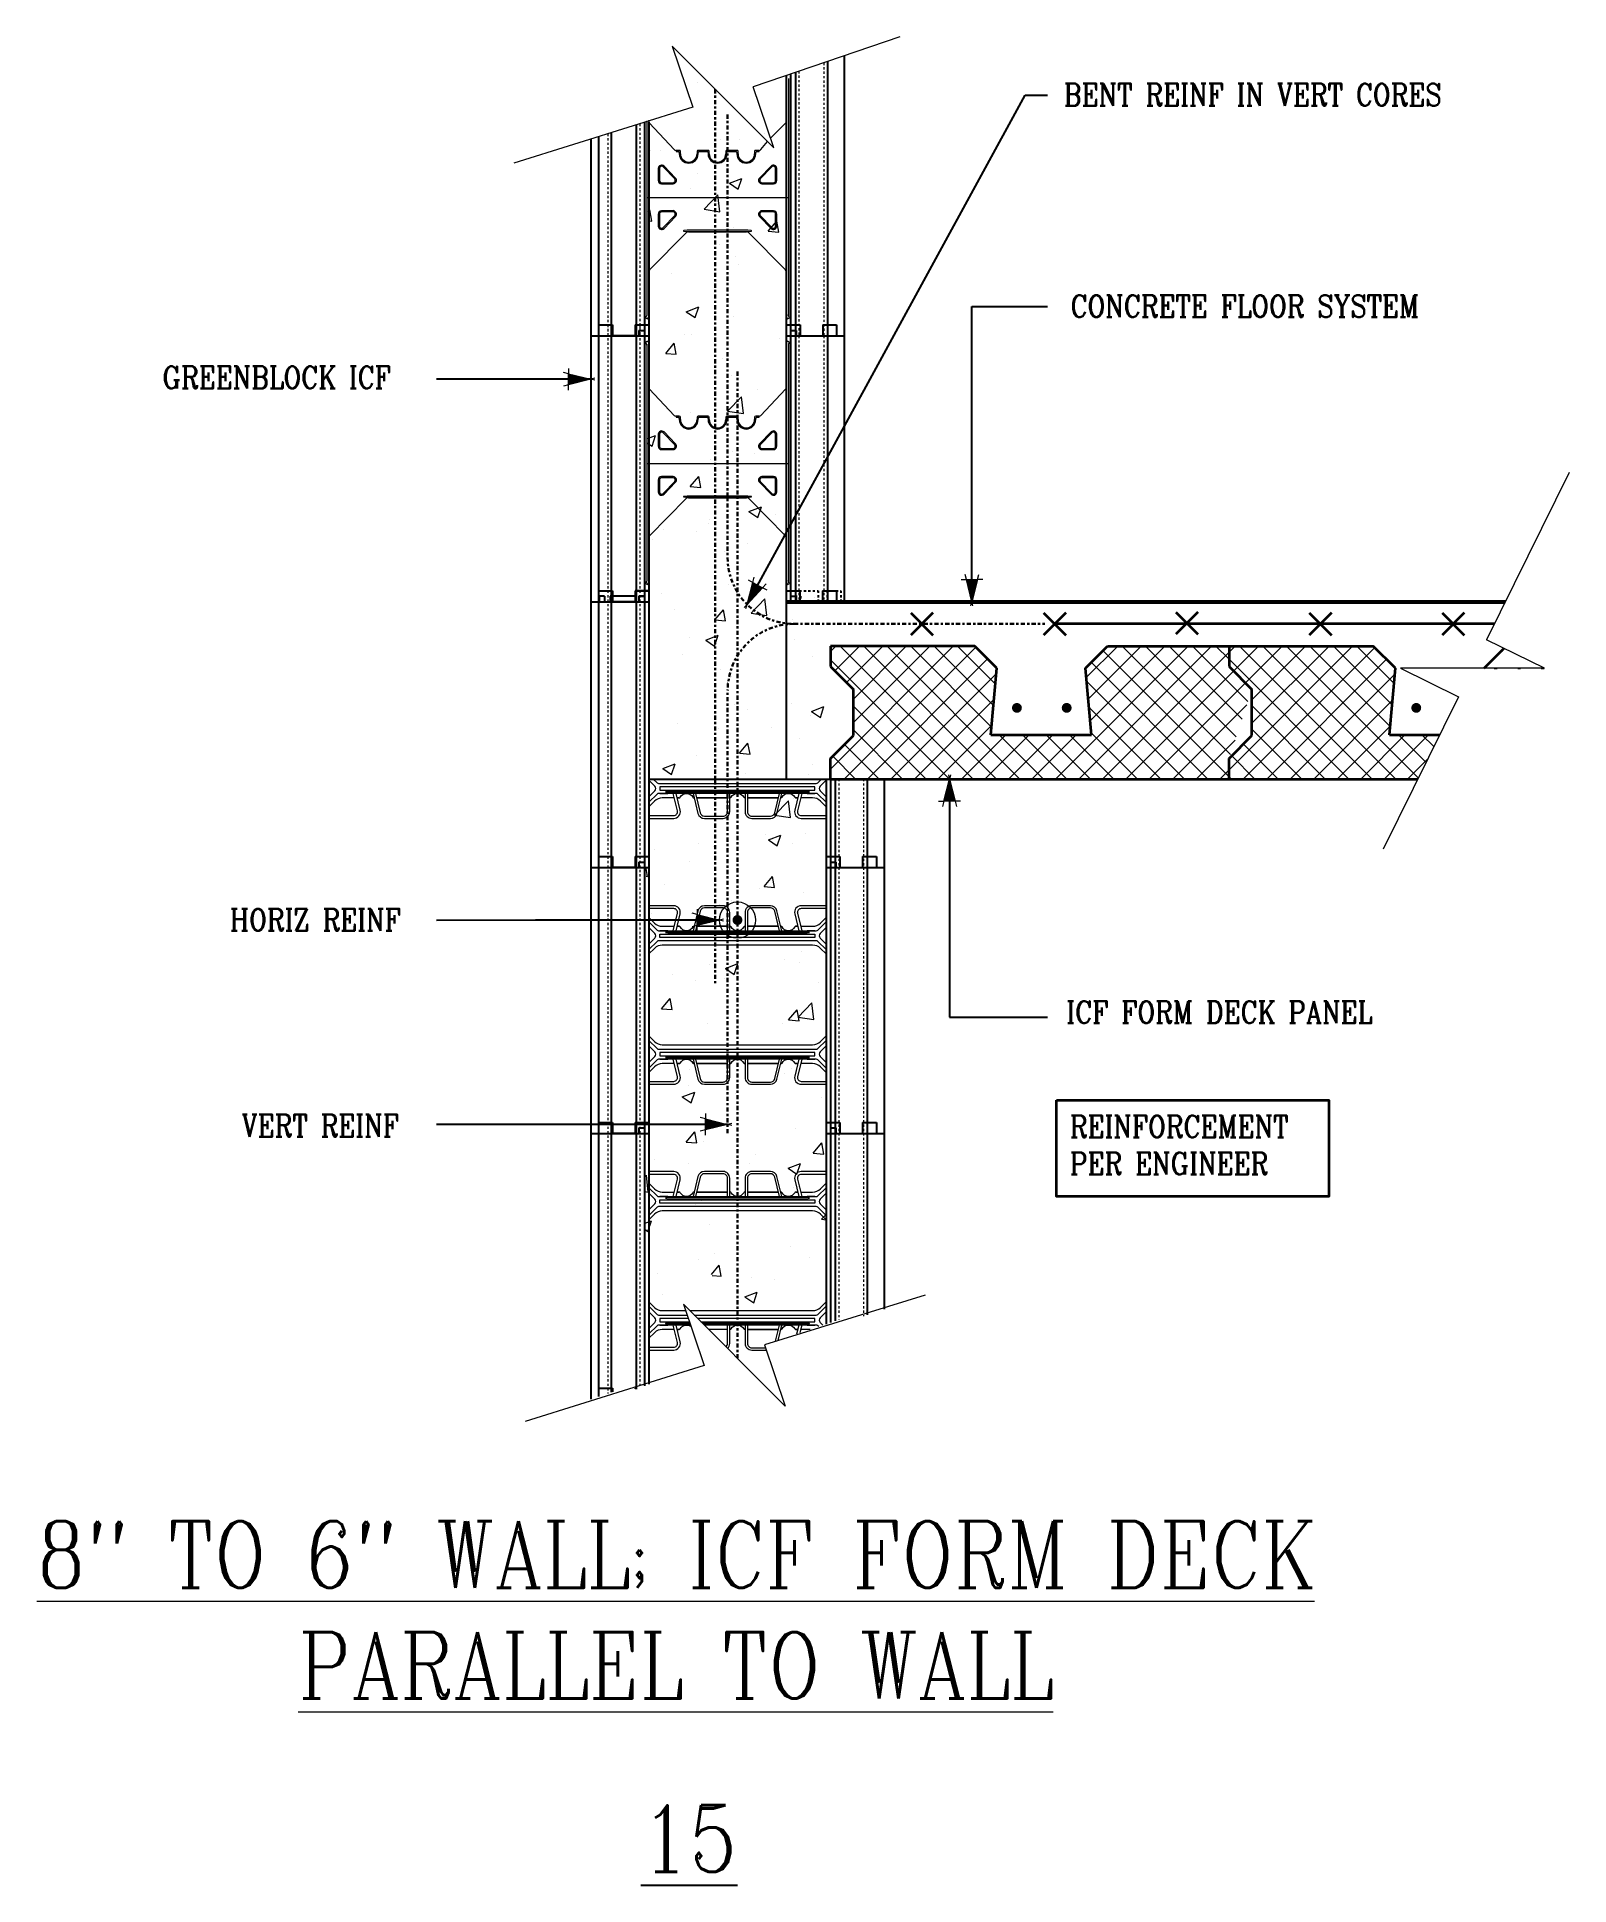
# Model space of a CAD drawing. Header units: inches. Extents: x -58.5 to 10.7, y 192.3 to 275.7.
import ezdxf

# ---------------------------------------------------------------- set-up
doc = ezdxf.new("R2010")
doc.units = ezdxf.units.IN
doc.header["$MEASUREMENT"] = 0
for name, pattern in [('CENTER', [2, 1.25, -0.25, 0.25, -0.25]), ('DASHED2', [0.375, 0.25, -0.125]), ('HIDDEN', [0.375, 0.25, -0.125])]:
    doc.linetypes.add(name, pattern=pattern)
doc.layers.get('Defpoints').update_dxf_attribs({"color": 252})
for name, color, linetype, lineweight in [('A2 Hatch', 8, 'Continuous', 9), ('A4 medium', 7, 'Continuous', 35), ('A5 heavy', 5, 'Continuous', 53), ('DETAILS', 7, 'Continuous', 13), ('DIM', 3, 'Continuous', 13), ('REBAR', 2, 'CENTER', 30)]:
    doc.layers.add(name, color=color, linetype=linetype, lineweight=lineweight)
doc.styles.add('ARCTEXT', font='arctext.shx', dxfattribs={"width": 0.85})
doc.styles.add('RomanC', font='romanc.shx', dxfattribs={"width": 0.85, "height": 5})
doc.dimstyles.new('ARCTEXT1-4', dxfattribs={"dimtxt": 4, "dimasz": 2, "dimexe": 2, "dimexo": 2, "dimgap": 2, "dimtad": 1, "dimdec": 4, "dimzin": 3, "dimdsep": 46, "dimlunit": 4, "dimtxsty": 'ARCTEXT', "dimblk": 'ARCHTICK', "dimcen": 2, "dimaunit": 1, "dimadec": 0, "dimazin": 0, "dimtfac": 1, "dimtdec": 4, "dimtmove": 2, "dimatfit": 3, "dimldrblk": 'arrow', "dimfxl": 0, "dimtolj": 1, "dimtzin": 0, "dimarcsym": 0})
pattern_1 = [(45, (-3258.8901, 683.68956), (-0.53033009, 0.53033009), []), (135, (-3258.8901, 683.68956), (-0.53033009, -0.53033009), [])]

msp = doc.modelspace()

# ---------------------------------------------------------------- texts
at = {"layer": 'Defpoints', "insert": (-29.008, 195.864), "char_height": 3, "width": 90.08, "attachment_point": 2, "style": 'RomanC'}
msp.add_mtext('{\\L15\\P}\\P            ', dxfattribs=at)
at = {"layer": 'DIM', "color": 3, "char_height": 1, "attachment_point": 1, "style": 'RomanC'}
for s, insert, width in [('BENT REINF IN VERT CORES ', (-12.083, 273.586), 22.68955), ('CONCRETE FLOOR SYSTEM', (-11.783, 264.041), 22.68955), ('GREENBLOCK ICF', (-52.794, 260.824), 22.68955), ('HORIZ REINF ', (-49.755, 236.34), 22.68955), ('ICF FORM DECK PANEL', (-11.974, 232.169), 22.68955), ('VERT REINF ', (-49.222, 227.046), 22.68955), ('REINFORCEMENT PER ENGINEER', (-11.818, 227.003), 13.32674)]:
    msp.add_mtext(s, dxfattribs=dict(at, insert=insert, width=width))
at = {"layer": 'DIM', "insert": (-29.612, 208.686), "char_height": 3, "width": 65.42344, "attachment_point": 2, "style": 'ARCTEXT'}
msp.add_mtext('{\\Fromanc.shx|c0;\\L8" TO 6" WALL; ICF FORM DECK PARALLEL TO WALL \\l\\P}\\P         ', dxfattribs=at)

# ---------------------------------------------------------------- blocks, each defined once
blk = doc.blocks.new('_ArchTick')
at = {"color": 0, "linetype": 'ByBlock', "const_width": 0.15}
blk.add_lwpolyline([(-0.5, -0.5), (0.5, 0.5)], dxfattribs=at)
blk = doc.blocks.new('arrow')
at = {"layer": 'DIM'}
blk.add_hatch(color=253, dxfattribs=at).paths.add_polyline_path([(-2, 0.5), (-2, -0.5), (0, 0)])
at = {"layer": 'DIM', "lineweight": 9}
for points in [[(-2, 0.98), (-2, 0.5), (-2.47, 0.62)], [(0.37, 0.09), (0, 0)], [(0.37, -0.09), (0, 0)], [(-2, -0.98), (-2, -0.5), (-2.47, -0.62)]]:
    blk.add_lwpolyline(points, dxfattribs=at)
at = {"layer": 'DIM', "lineweight": 15}
blk.add_lwpolyline([(0, 0), (-2, -0.5), (-2, 0.5), (0, 0)], dxfattribs=at)

# ---------------------------------------------------------------- hatches: boundary and pattern name
at = {"ltscale": 0.15}
h = msp.add_hatch(dxfattribs=at)
h.set_pattern_fill('ANSI37', color=256, scale=6, style=0)
h.set_pattern_definition(pattern_1)
edge = h.paths.add_edge_path()
edge.add_line((6.889, 247.191), (7.794, 248.095))
edge.add_line((9.62, 247.194), (6.893, 247.194))
edge.add_line((7.794, 248.095), (9.62, 247.194))
at = {"layer": 'A2 Hatch', "ltscale": 0.15}
h = msp.add_hatch(dxfattribs=at)
h.set_pattern_fill('ANSI37', color=256, scale=6, style=0)
h.set_pattern_definition(pattern_1)
h.paths.add_polyline_path([(-16.111, 248.191), (-22.628, 248.191), (-22.628, 247.27), (-21.593, 246.235), (-21.593, 244.153), (-22.628, 243.118), (-22.628, 242.194), (-4.628, 242.194), (-4.628, 243.118), (-3.593, 244.153), (-3.593, 246.235), (-4.628, 247.27), (-4.628, 248.191), (-10.111, 248.191), (-11.111, 247.191), (-10.843, 244.194), (-15.378, 244.194), (-15.111, 247.191)])
edge = h.paths.add_edge_path()
edge.add_line((-4.628, 247.27), (-3.593, 246.235))
edge.add_line((-4.628, 243.118), (-3.593, 244.153))
edge.add_line((-3.593, 244.153), (-3.593, 246.235))
h = msp.add_hatch(dxfattribs=at)
h.set_pattern_fill('ANSI37', color=256, scale=6, style=0)
h.set_pattern_definition(pattern_1)
h.paths.add_polyline_path([(-4.628, 242.194), (3.902, 242.194), (4.889, 244.194), (2.622, 244.194), (2.889, 247.191), (1.889, 248.191), (-4.628, 248.191), (-4.628, 247.27), (-3.593, 246.235), (-3.593, 244.153), (-4.628, 243.118)])
h = msp.add_hatch(color=256, dxfattribs=at)
edge = h.paths.add_edge_path()
edge.add_arc((-14.208, 245.405), 0.224, 0, 360)
h = msp.add_hatch(color=256, dxfattribs=at)
edge = h.paths.add_edge_path()
edge.add_arc((-11.959, 245.405), 0.224, 0, 360)
h = msp.add_hatch(color=256, dxfattribs=at)
edge = h.paths.add_edge_path()
edge.add_arc((3.827, 245.405), 0.224, 0, 360)
h = msp.add_hatch(color=256, dxfattribs=at)
edge = h.paths.add_edge_path()
edge.add_arc((-26.828, 235.828), 0.224, 0, 360)

# ---------------------------------------------------------------- linework, layer by layer
at = {"color": 1}
for p, q in [((-22.768, 274.581), (-22.768, 262.194)), ((-22.003, 274.84), (-22.003, 262.194)), ((-24.628, 273.95), (-24.628, 262.194)), ((-24.428, 274.018), (-24.428, 262.194)), ((-24.213, 274.091), (-24.213, 262.194)), ((-33.103, 271.187), (-33.103, 262.194)), ((-32.528, 271.367), (-32.528, 262.194)), ((-31.403, 271.719), (-31.403, 262.194)), ((-31.028, 271.837), (-31.028, 262.194)), ((-30.828, 271.847), (-30.828, 262.194)), ((-33.453, 271.078), (-33.453, 262.194)), ((-33.453, 262.194), (-30.828, 262.194)), ((-33.453, 262.194), (-30.828, 262.194)), ((-33.453, 262.194), (-31.278, 262.194)), ((-33.453, 262.194), (-33.453, 250.194)), ((-33.453, 262.194), (-31.278, 262.194)), ((-33.103, 262.694), (-32.478, 262.694)), ((-33.103, 262.694), (-33.103, 250.194)), ((-32.528, 262.694), (-32.528, 250.194)), ((-31.403, 262.194), (-32.528, 262.194)), ((-31.403, 262.194), (-32.528, 262.194)), ((-32.478, 262.694), (-32.478, 262.194)), ((-31.453, 262.694), (-31.453, 262.194)), ((-31.453, 262.694), (-30.828, 262.694)), ((-31.403, 262.694), (-31.403, 250.194)), ((-31.278, 262.444), (-31.278, 262.194)), ((-31.278, 262.444), (-31.028, 262.444)), ((-31.028, 262.444), (-31.028, 250.194)), ((-31.028, 262.194), (-30.828, 262.194)), ((-31.028, 262.194), (-30.828, 262.194)), ((-30.828, 262.694), (-30.828, 250.194)), ((-30.828, 262.694), (-30.828, 262.194)), ((-24.628, 262.694), (-24.628, 250.194)), ((-24.628, 262.694), (-24.003, 262.694)), ((-24.628, 262.694), (-24.628, 262.194)), ((-24.628, 262.194), (-24.428, 262.194)), ((-24.628, 262.194), (-22.003, 262.194)), ((-24.428, 262.444), (-24.428, 250.194)), ((-24.428, 262.444), (-24.178, 262.444)), ((-24.213, 262.194), (-22.003, 262.194)), ((-24.213, 262.194), (-24.213, 250.194)), ((-24.178, 262.444), (-24.178, 262.194)), ((-24.003, 262.694), (-24.003, 262.194)), ((-22.978, 262.694), (-22.978, 262.194)), ((-22.978, 262.694), (-22.353, 262.694)), ((-22.768, 262.194), (-22.768, 250.194)), ((-22.353, 262.694), (-22.353, 262.194)), ((-22.003, 262.194), (-22.003, 250.194)), ((-33.103, 250.694), (-32.478, 250.694)), ((-33.103, 250.694), (-32.478, 250.694)), ((-33.103, 250.694), (-33.103, 238.194)), ((-33.103, 250.694), (-32.478, 250.694)), ((-33.103, 250.694), (-32.478, 250.694)), ((-33.103, 250.694), (-32.478, 250.694)), ((-33.103, 250.694), (-32.478, 250.694)), ((-33.103, 250.694), (-32.478, 250.694)), ((-33.103, 250.694), (-32.478, 250.694)), ((-33.103, 250.694), (-32.478, 250.694)), ((-33.103, 250.694), (-32.478, 250.694)), ((-33.103, 250.694), (-32.478, 250.694)), ((-33.078, 250.444), (-33.078, 250.194)), ((-32.828, 250.444), (-33.078, 250.444)), ((-33.078, 250.444), (-33.078, 250.194)), ((-32.828, 250.444), (-33.078, 250.444)), ((-33.078, 250.444), (-33.078, 250.194)), ((-32.828, 250.444), (-33.078, 250.444)), ((-32.828, 250.444), (-32.828, 250.194)), ((-32.828, 250.444), (-32.828, 250.194)), ((-32.828, 250.444), (-32.828, 250.194)), ((-31.453, 250.444), (-32.578, 250.444)), ((-32.578, 250.444), (-32.578, 250.194)), ((-31.453, 250.444), (-32.578, 250.444)), ((-32.578, 250.444), (-32.578, 250.194)), ((-31.453, 250.444), (-32.578, 250.444)), ((-32.578, 250.444), (-32.578, 250.194)), ((-32.528, 250.694), (-32.528, 238.194)), ((-32.478, 250.694), (-32.478, 250.194)), ((-32.478, 250.694), (-32.478, 250.194)), ((-32.478, 250.694), (-32.478, 250.194)), ((-32.478, 250.694), (-32.478, 250.194)), ((-32.478, 250.694), (-32.478, 250.194)), ((-32.478, 250.694), (-32.478, 250.194)), ((-32.478, 250.694), (-32.478, 250.194)), ((-32.478, 250.694), (-32.478, 250.194)), ((-32.478, 250.694), (-32.478, 250.194)), ((-32.478, 250.694), (-32.478, 250.194)), ((-32.478, 250.694), (-32.478, 250.194)), ((-31.453, 250.694), (-31.453, 250.194)), ((-31.453, 250.694), (-30.828, 250.694)), ((-31.453, 250.694), (-31.453, 250.194)), ((-31.453, 250.694), (-30.828, 250.694)), ((-31.453, 250.694), (-31.453, 250.194)), ((-31.453, 250.694), (-30.828, 250.694)), ((-31.453, 250.694), (-31.453, 250.194)), ((-31.453, 250.694), (-30.828, 250.694)), ((-31.453, 250.694), (-31.453, 250.194)), ((-31.453, 250.694), (-30.828, 250.694)), ((-31.453, 250.694), (-31.453, 250.194)), ((-30.828, 250.694), (-31.453, 250.694)), ((-31.453, 250.694), (-31.453, 250.194)), ((-31.453, 250.694), (-30.828, 250.694)), ((-31.453, 250.694), (-31.453, 250.194)), ((-31.453, 250.694), (-30.828, 250.694)), ((-31.453, 250.694), (-31.453, 250.194)), ((-31.453, 250.694), (-30.828, 250.694)), ((-31.453, 250.694), (-31.453, 250.194)), ((-31.453, 250.694), (-30.828, 250.694)), ((-31.453, 250.694), (-31.453, 250.194)), ((-31.453, 250.694), (-30.828, 250.694)), ((-31.453, 250.694), (-31.453, 250.194)), ((-30.828, 250.694), (-31.453, 250.694)), ((-31.453, 250.694), (-31.453, 250.194)), ((-31.453, 250.694), (-30.828, 250.694)), ((-31.453, 250.694), (-31.453, 250.194)), ((-30.828, 250.694), (-31.453, 250.694)), ((-31.403, 250.694), (-31.403, 238.194)), ((-31.278, 250.444), (-31.278, 250.194)), ((-31.278, 250.444), (-31.028, 250.444)), ((-31.278, 250.444), (-31.278, 250.194)), ((-31.278, 250.444), (-31.028, 250.444)), ((-31.278, 250.444), (-31.278, 250.194)), ((-31.278, 250.444), (-31.028, 250.444)), ((-31.278, 250.444), (-31.278, 250.194)), ((-31.278, 250.444), (-31.028, 250.444)), ((-31.278, 250.444), (-31.278, 250.194)), ((-31.278, 250.444), (-31.028, 250.444)), ((-31.278, 250.444), (-31.278, 250.194)), ((-31.028, 250.444), (-31.278, 250.444)), ((-31.278, 250.444), (-31.278, 250.194)), ((-31.278, 250.444), (-31.028, 250.444)), ((-31.278, 250.444), (-31.278, 250.194)), ((-31.278, 250.444), (-31.028, 250.444)), ((-31.278, 250.444), (-31.278, 250.194)), ((-31.278, 250.444), (-31.028, 250.444)), ((-31.278, 250.444), (-31.278, 250.194)), ((-31.278, 250.444), (-31.028, 250.444)), ((-31.278, 250.444), (-31.278, 250.194)), ((-31.278, 250.444), (-31.028, 250.444)), ((-31.278, 250.444), (-31.278, 250.194)), ((-31.028, 250.444), (-31.278, 250.444)), ((-31.278, 250.444), (-31.278, 250.194)), ((-31.278, 250.444), (-31.028, 250.444)), ((-31.278, 250.444), (-31.278, 250.194)), ((-31.028, 250.444), (-31.278, 250.444)), ((-31.028, 250.444), (-31.028, 238.194)), ((-31.028, 250.444), (-31.028, 250.194)), ((-31.028, 250.444), (-31.028, 250.194)), ((-31.028, 250.444), (-31.028, 250.194)), ((-30.828, 250.694), (-30.828, 250.194)), ((-30.828, 250.694), (-30.828, 238.194)), ((-30.828, 250.694), (-30.828, 250.194)), ((-30.828, 250.694), (-30.828, 250.194)), ((-30.828, 250.694), (-30.828, 250.194)), ((-30.828, 250.694), (-30.828, 250.194)), ((-30.828, 250.694), (-30.828, 250.194)), ((-30.828, 250.694), (-30.828, 250.194)), ((-30.828, 250.694), (-30.828, 250.194)), ((-30.828, 250.694), (-30.828, 250.194)), ((-30.828, 250.694), (-30.828, 250.194)), ((-30.828, 250.694), (-30.828, 250.194)), ((-30.828, 250.694), (-30.828, 250.194)), ((-30.828, 250.694), (-30.828, 250.194)), ((-24.632, 250.694), (-24.632, 250.194)), ((-24.632, 250.694), (-24.007, 250.694)), ((-24.632, 250.694), (-24.632, 250.194)), ((-24.432, 250.444), (-24.182, 250.444)), ((-24.428, 250.694), (-24.428, 250.194)), ((-24.182, 250.444), (-24.182, 250.194)), ((-24.007, 250.694), (-24.007, 250.194)), ((-22.982, 250.694), (-22.982, 250.194)), ((-22.982, 250.694), (-22.357, 250.694)), ((-22.357, 250.694), (-22.357, 250.194)), ((-33.453, 250.194), (-30.828, 250.194)), ((-33.453, 250.194), (-30.828, 250.194)), ((-33.453, 250.194), (-31.278, 250.194)), ((-33.453, 250.194), (-33.453, 238.194)), ((-33.453, 250.194), (-31.278, 250.194)), ((-33.453, 250.194), (-30.828, 250.194)), ((-33.453, 250.194), (-31.278, 250.194)), ((-33.453, 250.194), (-30.828, 250.194)), ((-33.453, 250.194), (-30.828, 250.194)), ((-33.453, 250.194), (-30.828, 250.194)), ((-33.453, 250.194), (-31.278, 250.194)), ((-33.453, 250.194), (-31.278, 250.194)), ((-33.453, 250.194), (-30.828, 250.194)), ((-33.453, 250.194), (-30.828, 250.194)), ((-33.453, 250.194), (-30.828, 250.194)), ((-33.453, 250.194), (-31.278, 250.194)), ((-33.453, 250.194), (-31.278, 250.194)), ((-33.453, 250.194), (-30.828, 250.194)), ((-33.453, 250.194), (-30.828, 250.194)), ((-33.453, 250.194), (-31.278, 250.194)), ((-33.453, 250.194), (-31.278, 250.194)), ((-33.453, 250.194), (-30.828, 250.194)), ((-33.453, 250.194), (-31.278, 250.194)), ((-33.453, 250.194), (-31.278, 250.194)), ((-33.453, 250.194), (-30.828, 250.194)), ((-33.453, 250.194), (-30.828, 250.194)), ((-31.403, 250.194), (-32.528, 250.194)), ((-31.403, 250.194), (-32.528, 250.194)), ((-31.403, 250.194), (-32.528, 250.194)), ((-31.403, 250.194), (-32.528, 250.194)), ((-31.403, 250.194), (-32.528, 250.194)), ((-31.403, 250.194), (-32.528, 250.194)), ((-31.403, 250.194), (-32.528, 250.194)), ((-31.403, 250.194), (-32.528, 250.194)), ((-31.403, 250.194), (-32.528, 250.194)), ((-31.403, 250.194), (-32.528, 250.194)), ((-31.403, 250.194), (-32.528, 250.194)), ((-31.028, 250.194), (-30.828, 250.194)), ((-31.028, 250.194), (-30.828, 250.194)), ((-31.028, 250.194), (-30.828, 250.194)), ((-31.028, 250.194), (-30.828, 250.194)), ((-31.028, 250.194), (-30.828, 250.194)), ((-31.028, 250.194), (-30.828, 250.194)), ((-31.028, 250.194), (-30.828, 250.194)), ((-31.028, 250.194), (-30.828, 250.194)), ((-31.028, 250.194), (-30.828, 250.194)), ((-31.028, 250.194), (-30.828, 250.194)), ((-31.028, 250.194), (-30.828, 250.194)), ((-24.632, 250.194), (-24.432, 250.194)), ((-24.628, 250.194), (-22.207, 250.194)), ((-24.628, 250.194), (-22.207, 250.194)), ((-24.628, 250.194), (-22.003, 250.194)), ((-24.417, 250.194), (-22.207, 250.194)), ((-22.203, 250.194), (-22.003, 250.194)), ((-22.203, 250.194), (-22.003, 250.194)), ((-22.203, 250.194), (-22.003, 250.194)), ((-22.828, 242.194), (-22.828, 238.194)), ((-22.628, 242.194), (-22.628, 238.194)), ((-22.413, 242.194), (-22.413, 238.194)), ((-20.968, 242.194), (-20.968, 238.194)), ((-20.203, 242.194), (-20.203, 238.194)), ((-33.103, 238.694), (-32.478, 238.694)), ((-33.103, 238.694), (-33.103, 226.194)), ((-33.103, 238.694), (-32.478, 238.694)), ((-32.528, 238.694), (-32.528, 226.194)), ((-32.478, 238.694), (-32.478, 238.194)), ((-32.478, 238.694), (-32.478, 238.194)), ((-31.453, 238.694), (-31.453, 238.194)), ((-31.453, 238.694), (-30.828, 238.694)), ((-31.453, 238.694), (-31.453, 238.194)), ((-31.453, 238.694), (-30.828, 238.694)), ((-31.403, 238.694), (-31.403, 226.194)), ((-30.828, 238.694), (-30.828, 226.194)), ((-22.828, 238.694), (-22.828, 226.194)), ((-22.828, 238.694), (-22.203, 238.694)), ((-22.828, 238.694), (-22.203, 238.694)), ((-22.203, 238.694), (-22.203, 238.194)), ((-22.203, 238.694), (-22.203, 238.194)), ((-21.178, 238.694), (-21.178, 238.194)), ((-21.178, 238.694), (-20.553, 238.694)), ((-21.178, 238.694), (-21.178, 238.194)), ((-21.178, 238.694), (-20.553, 238.694)), ((-20.553, 238.694), (-20.553, 238.194)), ((-20.553, 238.694), (-20.553, 238.194)), ((-33.453, 238.194), (-30.828, 238.194)), ((-33.453, 238.194), (-33.453, 226.194)), ((-33.453, 238.194), (-31.278, 238.194)), ((-33.453, 238.194), (-30.828, 238.194)), ((-33.453, 238.194), (-31.278, 238.194)), ((-31.403, 238.194), (-32.528, 238.194)), ((-31.403, 238.194), (-32.528, 238.194)), ((-31.278, 238.444), (-31.278, 238.194)), ((-31.278, 238.444), (-31.028, 238.444)), ((-31.278, 238.444), (-31.278, 238.194)), ((-31.278, 238.444), (-31.028, 238.444)), ((-31.028, 238.444), (-31.028, 226.194)), ((-31.028, 238.194), (-30.828, 238.194)), ((-31.028, 238.194), (-30.828, 238.194)), ((-22.828, 238.194), (-20.203, 238.194)), ((-22.828, 238.194), (-22.628, 238.194)), ((-22.828, 238.194), (-20.203, 238.194)), ((-22.828, 238.194), (-22.628, 238.194)), ((-22.628, 238.444), (-22.628, 226.194)), ((-22.628, 238.444), (-22.378, 238.444)), ((-22.628, 238.444), (-22.378, 238.444)), ((-22.413, 238.194), (-20.203, 238.194)), ((-22.413, 238.194), (-22.413, 226.194)), ((-22.413, 238.194), (-20.203, 238.194)), ((-22.378, 238.444), (-22.378, 238.194)), ((-22.378, 238.444), (-22.378, 238.194)), ((-20.968, 238.194), (-20.968, 226.194)), ((-20.203, 238.194), (-20.203, 226.194)), ((-33.453, 226.194), (-30.828, 226.194)), ((-33.453, 226.194), (-33.453, 214.194)), ((-33.453, 226.194), (-31.278, 226.194)), ((-33.103, 226.694), (-32.478, 226.694)), ((-33.103, 226.694), (-33.103, 214.313)), ((-32.528, 226.694), (-32.528, 214.508)), ((-31.403, 226.194), (-32.528, 226.194)), ((-32.478, 226.694), (-32.478, 226.194)), ((-31.453, 226.694), (-31.453, 226.194)), ((-31.453, 226.694), (-30.828, 226.694)), ((-31.403, 226.694), (-31.403, 214.678)), ((-31.278, 226.444), (-31.278, 226.194)), ((-31.278, 226.444), (-31.028, 226.444)), ((-31.028, 226.444), (-31.028, 214.805)), ((-31.028, 226.194), (-30.828, 226.194)), ((-30.828, 226.694), (-30.828, 214.873)), ((-22.828, 226.694), (-22.828, 217.586)), ((-22.828, 226.694), (-22.203, 226.694)), ((-22.828, 226.194), (-20.203, 226.194)), ((-22.828, 226.194), (-22.628, 226.194)), ((-22.628, 226.444), (-22.628, 217.654)), ((-22.628, 226.444), (-22.378, 226.444)), ((-22.413, 226.194), (-20.203, 226.194)), ((-22.413, 226.194), (-22.413, 217.727)), ((-22.378, 226.444), (-22.378, 226.194)), ((-22.203, 226.694), (-22.203, 226.194)), ((-21.178, 226.694), (-21.178, 226.194)), ((-21.178, 226.694), (-20.553, 226.694)), ((-20.968, 226.194), (-20.968, 218.005)), ((-20.553, 226.694), (-20.553, 226.194)), ((-20.203, 226.194), (-20.203, 218.264)), ((-33.103, 214.694), (-32.478, 214.694)), ((-32.478, 214.694), (-32.478, 214.525)), ((-31.453, 214.694), (-31.453, 214.661)), ((-31.453, 214.694), (-31.354, 214.694))]:
    msp.add_line(p, q, dxfattribs=at)
at = {"color": 1, "linetype": 'HIDDEN', "ltscale": 0.02}
for p, q in [((-33.103, 262.694), (-32.478, 262.694)), ((-33.103, 262.694), (-33.103, 262.194)), ((-32.478, 262.694), (-32.478, 262.194)), ((-31.453, 262.694), (-31.453, 262.194)), ((-31.453, 262.694), (-30.828, 262.694)), ((-24.628, 262.694), (-24.003, 262.694)), ((-24.428, 262.444), (-24.428, 262.194)), ((-24.428, 262.444), (-24.178, 262.444)), ((-24.178, 262.444), (-24.178, 262.194)), ((-24.003, 262.694), (-24.003, 262.194)), ((-22.978, 262.694), (-22.978, 262.194)), ((-22.978, 262.694), (-22.353, 262.694)), ((-22.353, 262.694), (-22.353, 262.194)), ((-33.103, 250.694), (-32.478, 250.694)), ((-33.103, 250.694), (-33.103, 250.194)), ((-33.103, 250.694), (-32.478, 250.694)), ((-33.103, 250.694), (-32.478, 250.694)), ((-33.103, 250.694), (-33.103, 250.194)), ((-33.103, 250.694), (-32.478, 250.694)), ((-33.103, 250.694), (-33.103, 250.194)), ((-33.103, 250.694), (-32.478, 250.694)), ((-33.103, 250.694), (-33.103, 250.194)), ((-33.103, 250.694), (-32.478, 250.694)), ((-33.103, 250.694), (-32.478, 250.694)), ((-33.103, 250.694), (-33.103, 250.194)), ((-33.103, 250.694), (-32.478, 250.694)), ((-33.103, 250.694), (-33.103, 250.194)), ((-33.103, 250.694), (-32.478, 250.694)), ((-33.103, 250.694), (-32.478, 250.694)), ((-33.103, 250.694), (-33.103, 250.194)), ((-33.103, 250.694), (-32.478, 250.694)), ((-33.103, 250.694), (-32.478, 250.694)), ((-33.103, 250.694), (-33.103, 250.194)), ((-33.103, 250.694), (-32.478, 250.694)), ((-33.103, 250.694), (-33.103, 250.194)), ((-33.103, 250.694), (-32.478, 250.694)), ((-33.103, 250.694), (-33.103, 250.194)), ((-32.478, 250.694), (-32.478, 250.194)), ((-32.478, 250.694), (-32.478, 250.194)), ((-32.478, 250.694), (-32.478, 250.194)), ((-32.478, 250.694), (-32.478, 250.194)), ((-32.478, 250.694), (-32.478, 250.194)), ((-32.478, 250.694), (-32.478, 250.194)), ((-32.478, 250.694), (-32.478, 250.194)), ((-32.478, 250.694), (-32.478, 250.194)), ((-32.478, 250.694), (-32.478, 250.194)), ((-32.478, 250.694), (-32.478, 250.194)), ((-32.478, 250.694), (-32.478, 250.194)), ((-32.478, 250.694), (-32.478, 250.194)), ((-32.478, 250.694), (-32.478, 250.194)), ((-32.478, 250.694), (-32.478, 250.194)), ((-31.453, 250.694), (-31.453, 250.194)), ((-31.453, 250.694), (-30.828, 250.694)), ((-31.453, 250.694), (-31.453, 250.194)), ((-31.453, 250.694), (-30.828, 250.694)), ((-31.453, 250.694), (-31.453, 250.194)), ((-31.453, 250.694), (-30.828, 250.694)), ((-31.453, 250.694), (-31.453, 250.194)), ((-31.453, 250.694), (-30.828, 250.694)), ((-31.453, 250.694), (-31.453, 250.194)), ((-31.453, 250.694), (-30.828, 250.694)), ((-31.453, 250.694), (-31.453, 250.194)), ((-31.453, 250.694), (-30.828, 250.694)), ((-31.453, 250.694), (-31.453, 250.194)), ((-31.453, 250.694), (-30.828, 250.694)), ((-31.453, 250.694), (-31.453, 250.194)), ((-31.453, 250.694), (-30.828, 250.694)), ((-31.453, 250.694), (-31.453, 250.194)), ((-31.453, 250.694), (-30.828, 250.694)), ((-31.453, 250.694), (-31.453, 250.194)), ((-31.453, 250.694), (-30.828, 250.694)), ((-31.453, 250.694), (-31.453, 250.194)), ((-31.453, 250.694), (-30.828, 250.694)), ((-31.453, 250.694), (-31.453, 250.194)), ((-31.453, 250.694), (-30.828, 250.694)), ((-31.453, 250.694), (-31.453, 250.194)), ((-31.453, 250.694), (-30.828, 250.694)), ((-31.453, 250.694), (-31.453, 250.194)), ((-31.453, 250.694), (-30.828, 250.694)), ((-24.632, 250.694), (-24.007, 250.694)), ((-24.632, 250.694), (-24.007, 250.694)), ((-24.432, 250.444), (-24.432, 250.194)), ((-24.432, 250.444), (-24.182, 250.444)), ((-24.432, 250.444), (-24.432, 250.194)), ((-24.432, 250.444), (-24.182, 250.444)), ((-24.428, 250.694), (-23.178, 250.694)), ((-24.228, 250.444), (-23.978, 250.444)), ((-24.182, 250.444), (-24.182, 250.194)), ((-24.182, 250.444), (-24.182, 250.194)), ((-24.007, 250.694), (-24.007, 250.194)), ((-24.007, 250.694), (-24.007, 250.194)), ((-23.978, 250.444), (-23.978, 250.194)), ((-23.178, 250.694), (-23.178, 250.194)), ((-22.982, 250.694), (-22.982, 250.194)), ((-22.982, 250.694), (-22.357, 250.694)), ((-22.982, 250.694), (-22.982, 250.194)), ((-22.982, 250.694), (-22.357, 250.694)), ((-22.778, 250.694), (-22.778, 250.194)), ((-22.778, 250.694), (-22.153, 250.694)), ((-22.357, 250.694), (-22.357, 250.194)), ((-22.357, 250.694), (-22.357, 250.194)), ((-22.153, 250.694), (-22.153, 250.194)), ((-33.103, 238.694), (-32.478, 238.694)), ((-33.103, 238.694), (-32.478, 238.694)), ((-32.478, 238.694), (-32.478, 238.194)), ((-32.478, 238.694), (-32.478, 238.194)), ((-31.453, 238.694), (-31.453, 238.194)), ((-31.453, 238.694), (-30.828, 238.694)), ((-31.453, 238.694), (-31.453, 238.194)), ((-31.453, 238.694), (-30.828, 238.694)), ((-22.828, 238.694), (-22.203, 238.694)), ((-22.828, 238.694), (-22.203, 238.694)), ((-22.203, 238.694), (-22.203, 238.194)), ((-22.203, 238.694), (-22.203, 238.194)), ((-21.178, 238.694), (-21.178, 238.194)), ((-21.178, 238.694), (-20.553, 238.694)), ((-21.178, 238.694), (-21.178, 238.194)), ((-21.178, 238.694), (-20.553, 238.694)), ((-20.553, 238.694), (-20.553, 238.194)), ((-20.553, 238.694), (-20.553, 238.194)), ((-33.103, 226.694), (-32.478, 226.694)), ((-32.478, 226.694), (-32.478, 226.194)), ((-31.453, 226.694), (-31.453, 226.194)), ((-31.453, 226.694), (-30.828, 226.694)), ((-22.828, 226.694), (-22.203, 226.694)), ((-22.203, 226.694), (-22.203, 226.194)), ((-21.178, 226.694), (-21.178, 226.194)), ((-21.178, 226.694), (-20.553, 226.694)), ((-20.553, 226.694), (-20.553, 226.194)), ((-33.103, 214.694), (-32.478, 214.694)), ((-32.478, 214.694), (-32.478, 214.525)), ((-31.453, 214.694), (-31.453, 214.661)), ((-31.453, 214.694), (-31.354, 214.694))]:
    msp.add_line(p, q, dxfattribs=at)
at = {"ltscale": 0.15}
for p, q in [((-32.478, 262.194), (-31.453, 262.194)), ((-32.478, 262.194), (-31.453, 262.194)), ((-32.478, 250.194), (-31.453, 250.194)), ((-32.478, 250.194), (-31.453, 250.194)), ((-32.478, 250.194), (-31.453, 250.194)), ((-32.478, 250.194), (-31.453, 250.194)), ((-32.478, 250.194), (-31.453, 250.194)), ((-32.478, 250.194), (-31.453, 250.194)), ((-32.478, 250.194), (-31.453, 250.194)), ((-32.478, 250.194), (-31.453, 250.194)), ((-32.478, 250.194), (-31.453, 250.194)), ((-32.478, 250.194), (-31.453, 250.194)), ((-32.478, 250.194), (-31.453, 250.194)), ((-24.632, 250.194), (-24.632, 242.194)), ((-4.628, 247.27), (-3.593, 246.235)), ((-3.593, 244.153), (-3.593, 246.235)), ((-4.628, 243.118), (-3.593, 244.153)), ((-30.828, 242.194), (-4.628, 242.194)), ((-4.628, 242.194), (3.902, 242.194)), ((-32.478, 238.194), (-31.453, 238.194)), ((-32.478, 238.194), (-31.453, 238.194)), ((-32.478, 226.194), (-31.453, 226.194))]:
    msp.add_line(p, q, dxfattribs=at)
at = {"layer": 'A2 Hatch', "linetype": 'DASHED2', "ltscale": 0.15}
for p, q in [((-22.928, 274.526), (-22.928, 262.194)), ((-24.053, 274.145), (-24.053, 262.194)), ((-32.688, 271.317), (-32.688, 262.194)), ((-31.243, 271.769), (-31.243, 262.194)), ((-32.688, 262.694), (-32.688, 250.194)), ((-31.243, 262.694), (-31.243, 250.194)), ((-24.053, 262.194), (-24.053, 250.194)), ((-22.928, 262.194), (-22.928, 250.194)), ((-32.688, 250.694), (-32.688, 238.194)), ((-31.243, 250.694), (-31.243, 238.194)), ((-22.253, 242.194), (-22.253, 238.194)), ((-21.128, 242.194), (-21.128, 238.194)), ((-32.688, 238.694), (-32.688, 226.194)), ((-31.243, 238.694), (-31.243, 226.194)), ((-22.253, 238.194), (-22.253, 226.194)), ((-21.128, 238.194), (-21.128, 226.194)), ((-32.688, 226.694), (-32.688, 214.454)), ((-31.243, 226.694), (-31.243, 214.732)), ((-22.253, 226.194), (-22.253, 217.781)), ((-21.128, 226.194), (-21.128, 217.95))]:
    msp.add_line(p, q, dxfattribs=at)
at = {"layer": 'A2 Hatch', "ltscale": 0.15}
for p, q in [((-28.615, 273.633), (-28.615, 273.633)), ((-25.603, 271.328), (-25.603, 271.328)), ((-30.764, 270.573), (-30.764, 270.573)), ((-30.32, 270.581), (-30.32, 270.581)), ((-27.606, 271.065), (-27.606, 271.065)), ((-26.723, 271.085), (-26.723, 271.085)), ((-26.05, 270.401), (-26.05, 270.401)), ((-28.633, 269.507), (-28.633, 269.507)), ((-28.945, 268.86), (-28.945, 268.86)), ((-27.191, 269.09), (-26.631, 269.305)), ((-27.191, 269.09), (-26.793, 268.822)), ((-26.793, 268.822), (-26.631, 269.305)), ((-30.851, 267.816), (-30.792, 267.885)), ((-30.7, 267.384), (-30.792, 267.885)), ((-29.711, 267.909), (-29.711, 267.909)), ((-28.331, 267.914), (-27.708, 268.564)), ((-28.331, 267.914), (-27.62, 267.804)), ((-27.62, 267.804), (-27.708, 268.564)), ((-27.708, 268.173), (-27.708, 268.173)), ((-26.821, 268.422), (-26.821, 268.422)), ((-30.852, 267.397), (-30.7, 267.384)), ((-27.028, 267.103), (-27.028, 267.103)), ((-25.44, 266.924), (-25.054, 267.383)), ((-24.962, 266.882), (-25.054, 267.383)), ((-27.641, 266.334), (-27.641, 266.334)), ((-25.44, 266.924), (-24.962, 266.882)), ((-26.918, 265.759), (-26.918, 265.759)), ((-26.783, 265.417), (-26.783, 265.417)), ((-29.813, 265.018), (-29.813, 265.018)), ((-29.138, 263.289), (-28.578, 263.504)), ((-29.138, 263.289), (-28.74, 263.021)), ((-28.74, 263.021), (-28.578, 263.504)), ((-28.638, 263.503), (-28.638, 263.503)), ((-27.015, 263.095), (-27.015, 263.095)), ((-29.199, 262.246), (-29.199, 262.246)), ((-28.887, 262.261), (-28.887, 262.261)), ((-24.928, 262.066), (-24.928, 262.066)), ((-30.068, 261.408), (-29.682, 261.868)), ((-30.068, 261.408), (-29.59, 261.366)), ((-29.59, 261.366), (-29.682, 261.868)), ((-27.512, 261.172), (-27.512, 261.172)), ((-27.112, 260.432), (-27.112, 260.432)), ((-25.939, 259.771), (-25.939, 259.771)), ((-28.968, 258.729), (-28.968, 258.729)), ((-27.271, 258.797), (-26.647, 259.447)), ((-27.271, 258.797), (-26.559, 258.687)), ((-26.559, 258.687), (-26.647, 259.447)), ((-30.791, 258.18), (-30.791, 258.18)), ((-26.52, 258), (-26.52, 258)), ((-30.887, 257.355), (-30.686, 257.22)), ((-30.886, 257.564), (-30.524, 257.703)), ((-30.686, 257.22), (-30.524, 257.703)), ((-27.21, 257.769), (-27.21, 257.769)), ((-27.052, 256.973), (-27.052, 256.973)), ((-28.044, 256.616), (-28.044, 256.616)), ((-26.041, 256.88), (-26.041, 256.88)), ((-28.958, 255.391), (-28.572, 255.85)), ((-28.958, 255.391), (-28.48, 255.349)), ((-28.48, 255.349), (-28.572, 255.85)), ((-27.307, 255.106), (-27.307, 255.106)), ((-26.309, 254.267), (-25.749, 254.482)), ((-25.911, 253.999), (-25.749, 254.482)), ((-28.146, 253.724), (-28.146, 253.724)), ((-28.078, 253.912), (-28.078, 253.912)), ((-26.309, 254.267), (-25.911, 253.999)), ((-25.116, 254.123), (-25.116, 254.123)), ((-30.662, 253.017), (-30.662, 253.017)), ((-30.149, 253.461), (-30.149, 253.461)), ((-28.662, 253.372), (-28.662, 253.372)), ((-26.391, 252.837), (-26.391, 252.837)), ((-27.404, 252.443), (-27.404, 252.443)), ((-30.25, 250.569), (-30.25, 250.569)), ((-27.221, 250.968), (-27.221, 250.968)), ((-26.21, 249.68), (-25.587, 250.33)), ((-25.498, 249.57), (-25.587, 250.33)), ((-23.347, 250.379), (-23.347, 250.379)), ((-29.67, 249.845), (-29.67, 249.845)), ((-27.848, 249.373), (-27.462, 249.833)), ((-27.502, 249.78), (-27.502, 249.78)), ((-27.37, 249.331), (-27.462, 249.833)), ((-26.21, 249.68), (-25.498, 249.57)), ((-25.399, 249.665), (-25.399, 249.665)), ((-28.256, 248.466), (-27.696, 248.681)), ((-27.858, 248.197), (-27.696, 248.681)), ((-27.848, 249.373), (-27.37, 249.331)), ((-24.327, 249.4), (-24.327, 249.4)), ((-29.325, 247.813), (-29.325, 247.813)), ((-28.992, 248.599), (-28.992, 248.599)), ((-28.256, 248.466), (-27.858, 248.197)), ((-24.273, 248.478), (-24.273, 248.478)), ((-27.599, 247.117), (-27.599, 247.117)), ((-23.444, 247.716), (-23.444, 247.716)), ((-27.075, 246.843), (-27.075, 246.843)), ((-26.957, 245.577), (-26.957, 245.577)), ((-26.377, 245.322), (-26.377, 245.322)), ((-24.375, 245.586), (-24.375, 245.586)), ((-23.48, 245.245), (-22.92, 245.46)), ((-23.083, 244.977), (-22.92, 245.46)), ((-29.541, 244.683), (-29.541, 244.683)), ((-27.696, 244.453), (-27.696, 244.453)), ((-25.27, 244.502), (-25.27, 244.502)), ((-23.541, 245.053), (-23.541, 245.053)), ((-23.48, 245.245), (-23.082, 244.977)), ((-26.738, 243.356), (-26.352, 243.815)), ((-26.26, 243.314), (-26.352, 243.815)), ((-24.02, 244.043), (-24.02, 244.043)), ((-30.202, 242.665), (-29.642, 242.88)), ((-29.804, 242.396), (-29.642, 242.88)), ((-28.685, 243.242), (-28.685, 243.242)), ((-26.738, 243.356), (-26.26, 243.314)), ((-23.449, 242.83), (-23.449, 242.83)), ((-30.202, 242.665), (-29.804, 242.396)), ((-28.482, 242.167), (-28.482, 242.167)), ((-26.479, 242.431), (-26.479, 242.431)), ((-23.638, 242.39), (-23.638, 242.39)), ((-28.549, 241.51), (-28.549, 241.51)), ((-27.793, 241.79), (-27.793, 241.79)), ((-25.149, 240.563), (-24.526, 241.212)), ((-24.438, 240.453), (-24.526, 241.213)), ((-24.278, 241.33), (-24.278, 241.33)), ((-25.149, 240.563), (-24.438, 240.453)), ((-25.554, 239.674), (-25.554, 239.674)), ((-25.427, 239.444), (-24.867, 239.659)), ((-25.427, 239.444), (-25.029, 239.175)), ((-25.029, 239.175), (-24.867, 239.659)), ((-23.736, 239.727), (-23.736, 239.727)), ((-30.586, 239.012), (-30.586, 239.012)), ((-28.584, 239.275), (-28.584, 239.275)), ((-27.891, 239.127), (-27.891, 239.127)), ((-24.35, 239.27), (-24.35, 239.27)), ((-30.956, 237.804), (-30.888, 237.798)), ((-30.888, 237.798), (-30.955, 238.161)), ((-29.016, 238.469), (-29.016, 238.469)), ((-25.628, 237.338), (-25.242, 237.798)), ((-25.15, 237.296), (-25.242, 237.798)), ((-30.106, 237.422), (-30.106, 237.422)), ((-25.836, 237.242), (-25.836, 237.242)), ((-25.628, 237.338), (-25.15, 237.296)), ((-23.833, 237.064), (-23.833, 237.064)), ((-30.688, 236.12), (-30.688, 236.12)), ((-28.42, 236.348), (-28.42, 236.348)), ((-27.988, 236.464), (-27.988, 236.464)), ((-27.658, 236.519), (-27.658, 236.519)), ((-27.099, 236.712), (-27.099, 236.712)), ((-24.149, 236.167), (-24.149, 236.167)), ((-28.085, 233.801), (-28.085, 233.801)), ((-27.373, 233.643), (-26.813, 233.858)), ((-27.373, 233.643), (-26.976, 233.374)), ((-26.976, 233.374), (-26.813, 233.858)), ((-24.71, 234.029), (-24.71, 234.029)), ((-24.043, 233.913), (-24.043, 233.913)), ((-23.93, 234.401), (-23.93, 234.401)), ((-29.763, 233.364), (-29.763, 233.364)), ((-28.709, 233.112), (-28.709, 233.112)), ((-27.427, 233.175), (-27.427, 233.175)), ((-23.157, 232.995), (-23.157, 232.995)), ((-30.256, 231.823), (-29.87, 232.282)), ((-29.778, 231.781), (-29.87, 232.282)), ((-24.089, 231.446), (-23.466, 232.095)), ((-23.377, 231.336), (-23.466, 232.096)), ((-30.256, 231.823), (-29.778, 231.781)), ((-28.183, 231.138), (-28.183, 231.138)), ((-24.812, 231.137), (-24.812, 231.137)), ((-24.518, 231.321), (-24.132, 231.78)), ((-24.518, 231.321), (-24.04, 231.279)), ((-24.04, 231.279), (-24.132, 231.78)), ((-24.089, 231.446), (-23.377, 231.336)), ((-24.027, 231.737), (-24.027, 231.737)), ((-26.815, 230.874), (-26.815, 230.874)), ((-28.985, 229.087), (-28.985, 229.087)), ((-24.715, 228.907), (-24.715, 228.907)), ((-24.374, 229.139), (-24.374, 229.139)), ((-24.125, 229.074), (-24.125, 229.074)), ((-29.32, 227.841), (-28.76, 228.056)), ((-29.32, 227.841), (-28.922, 227.573)), ((-29.039, 228.338), (-29.039, 228.338)), ((-28.922, 227.573), (-28.76, 228.056)), ((-28.28, 228.474), (-28.28, 228.474)), ((-27.299, 228.013), (-27.299, 228.013)), ((-26.917, 227.982), (-26.917, 227.982)), ((-23.887, 228.381), (-23.887, 228.381)), ((-23.028, 227.832), (-23.028, 227.832)), ((-28.92, 227.718), (-28.92, 227.718)), ((-29.146, 225.805), (-28.76, 226.265)), ((-28.668, 225.763), (-28.76, 226.265)), ((-27.122, 226.582), (-27.122, 226.582)), ((-24.222, 226.411), (-24.222, 226.411)), ((-29.146, 225.805), (-28.668, 225.763)), ((-28.377, 225.811), (-28.377, 225.811)), ((-23.408, 225.303), (-23.022, 225.763)), ((-23.408, 225.303), (-22.93, 225.261)), ((-22.93, 225.261), (-23.022, 225.763)), ((-30.577, 225.021), (-30.577, 225.021)), ((-29.021, 224.827), (-29.021, 224.827)), ((-26.306, 224.84), (-26.306, 224.84)), ((-25.992, 225.226), (-25.992, 225.226)), ((-24.545, 224.62), (-23.985, 224.835)), ((-24.545, 224.62), (-24.147, 224.352)), ((-24.147, 224.352), (-23.985, 224.835)), ((-31.003, 224.239), (-30.943, 224.302)), ((-30.854, 223.543), (-30.943, 224.303)), ((-24.319, 223.748), (-24.319, 223.748)), ((-24.067, 223.782), (-24.067, 223.782)), ((-31.006, 223.566), (-30.854, 223.543)), ((-28.733, 222.981), (-28.733, 222.981)), ((-28.474, 223.148), (-28.474, 223.148)), ((-31.011, 222.138), (-30.706, 222.255)), ((-30.869, 221.772), (-30.706, 222.255)), ((-28.096, 222.07), (-28.096, 222.07)), ((-23.044, 222.735), (-23.044, 222.735)), ((-23.028, 222.329), (-22.829, 222.537)), ((-23.028, 222.329), (-22.828, 222.298)), ((-31.012, 221.868), (-30.869, 221.772)), ((-28.572, 220.485), (-28.572, 220.485)), ((-27.864, 220.752), (-27.864, 220.752)), ((-24.417, 221.085), (-24.417, 221.085)), ((-23.594, 220.572), (-23.594, 220.572)), ((-30.448, 219.858), (-30.448, 219.858)), ((-28.006, 219.823), (-27.65, 220.247)), ((-27.963, 219.781), (-27.558, 219.746)), ((-27.558, 219.746), (-27.65, 220.247)), ((-26.177, 219.678), (-26.177, 219.678)), ((-25.148, 219.58), (-25.148, 219.58)), ((-30.201, 218.915), (-30.201, 218.915)), ((-26.491, 218.819), (-25.931, 219.034)), ((-26.491, 218.819), (-26.093, 218.551)), ((-26.093, 218.551), (-25.931, 219.034)), ((-29.063, 218.208), (-29.063, 218.208))]:
    msp.add_line(p, q, dxfattribs=at)
msp.add_circle((-26.828, 235.828), 0.816, dxfattribs=at)
at = {"layer": 'A4 medium', "ltscale": 0.15}
for p, q in [((-19.002, 249.694), (-18.002, 248.694)), ((-18.002, 249.694), (-19.002, 248.694)), ((-13.002, 249.694), (-12.002, 248.694)), ((-12.002, 249.694), (-13.002, 248.694)), ((-7.037, 249.729), (-6.037, 248.729)), ((-6.037, 249.729), (-7.037, 248.729)), ((-1.002, 249.694), (-0.002, 248.694)), ((-0.002, 249.694), (-1.002, 248.694)), ((4.998, 249.694), (5.998, 248.694)), ((5.998, 249.694), (4.998, 248.694)), ((-6.502, 249.194), (-12.502, 249.194)), ((-0.502, 249.194), (-6.502, 249.194)), ((5.498, 249.194), (-0.502, 249.194)), ((7.357, 249.194), (5.498, 249.194)), ((-22.628, 248.191), (-22.628, 247.27)), ((-16.111, 248.191), (-22.628, 248.191)), ((-15.111, 247.191), (-16.111, 248.191)), ((-11.111, 247.191), (-10.111, 248.191)), ((-10.111, 248.191), (-4.628, 248.191)), ((-4.628, 248.191), (-4.628, 247.27)), ((-4.628, 248.191), (1.889, 248.191)), ((2.889, 247.191), (1.889, 248.191)), ((6.889, 247.191), (7.794, 248.095)), ((-22.628, 247.27), (-21.593, 246.235)), ((-15.378, 244.194), (-15.111, 247.191)), ((-10.843, 244.194), (-11.111, 247.191)), ((-4.628, 247.27), (-3.593, 246.235)), ((2.622, 244.194), (2.889, 247.191)), ((-21.593, 244.153), (-21.593, 246.235)), ((-3.593, 244.153), (-3.593, 246.235)), ((-22.628, 243.118), (-21.593, 244.153)), ((-15.378, 244.194), (-10.843, 244.194)), ((-4.628, 243.118), (-3.593, 244.153)), ((2.622, 244.194), (4.889, 244.194)), ((-22.628, 242.194), (-22.628, 243.118)), ((-4.628, 242.194), (-4.628, 243.118)), ((-22.628, 242.194), (3.902, 242.194))]:
    msp.add_line(p, q, dxfattribs=at)
msp.add_lwpolyline([(-12.416, 227.689), (-0.121, 227.689), (-0.121, 223.347), (-12.416, 223.347)], close=True, dxfattribs=at)
at = {"layer": 'A5 heavy', "ltscale": 0.15}
msp.add_line((-24.632, 250.194), (7.85, 250.194), dxfattribs=at)
at = {"layer": 'DETAILS', "color": 6, "lineweight": 20}
for p, q in [((-24.628, 271.865), (-24.628, 273.916)), ((-24.528, 273.819), (-24.528, 263.122)), ((-30.928, 271.899), (-30.928, 263.122)), ((-30.828, 271.931), (-30.828, 265.103)), ((-30.828, 271.881), (-30.828, 271.865)), ((-30.8, 271.795), (-29.683, 270.605)), ((-25.33, 271.124), (-24.656, 271.795)), ((-24.628, 265.103), (-24.628, 271.865)), ((-29.611, 270.574), (-29.603, 270.574)), ((-29.453, 270.574), (-29.611, 270.574)), ((-29.603, 270.574), (-29.603, 270.524)), ((-29.603, 270.524), (-29.503, 270.524)), ((-29.453, 270.474), (-29.453, 270.419)), ((-29.403, 270.419), (-29.403, 270.524)), ((-28.653, 270.524), (-28.653, 270.419)), ((-28.153, 270.574), (-28.603, 270.574)), ((-28.603, 270.419), (-28.603, 270.474)), ((-28.553, 270.524), (-28.203, 270.524)), ((-28.153, 270.474), (-28.153, 270.419)), ((-28.103, 270.419), (-28.103, 270.524)), ((-27.353, 270.524), (-27.353, 270.419)), ((-26.853, 270.574), (-27.303, 270.574)), ((-27.303, 270.419), (-27.303, 270.474)), ((-27.253, 270.524), (-26.903, 270.524)), ((-26.853, 270.474), (-26.853, 270.419)), ((-26.803, 270.419), (-26.803, 270.524)), ((-26.053, 270.524), (-26.053, 270.419)), ((-25.846, 270.574), (-26.003, 270.574)), ((-26.003, 270.419), (-26.003, 270.474)), ((-25.953, 270.524), (-25.853, 270.524)), ((-25.853, 270.524), (-25.853, 270.574)), ((-25.853, 270.574), (-25.846, 270.574)), ((-25.774, 270.605), (-25.464, 270.967)), ((-30.403, 269.755), (-30.403, 269.214)), ((-30.353, 269.755), (-30.353, 269.214)), ((-29.662, 269.284), (-30.181, 269.825)), ((-29.626, 269.318), (-30.145, 269.859)), ((-25.311, 269.859), (-25.831, 269.318)), ((-25.275, 269.825), (-25.795, 269.284)), ((-25.103, 269.214), (-25.103, 269.755)), ((-25.053, 269.214), (-25.053, 269.755)), ((-30.253, 269.114), (-29.734, 269.114)), ((-30.253, 269.064), (-29.734, 269.064)), ((-25.723, 269.114), (-25.203, 269.114)), ((-25.723, 269.064), (-25.203, 269.064)), ((-30.928, 268.444), (-24.528, 268.444)), ((-29.734, 267.844), (-30.253, 267.844)), ((-25.203, 267.844), (-25.723, 267.844)), ((-30.403, 267.694), (-30.403, 267.153)), ((-30.353, 267.694), (-30.353, 267.153)), ((-29.734, 267.794), (-30.253, 267.794)), ((-30.181, 267.084), (-29.662, 267.625)), ((-30.145, 267.049), (-29.626, 267.59)), ((-25.831, 267.59), (-25.311, 267.049)), ((-25.795, 267.625), (-25.275, 267.084)), ((-25.203, 267.794), (-25.723, 267.794)), ((-25.103, 267.153), (-25.103, 267.694)), ((-25.053, 267.153), (-25.053, 267.694)), ((-30.799, 265.174), (-29.147, 266.85)), ((-29.098, 266.964), (-29.255, 266.949)), ((-29.255, 266.929), (-29.098, 266.914)), ((-27.728, 266.964), (-29.098, 266.964)), ((-29.098, 266.914), (-27.728, 266.914)), ((-29.041, 266.894), (-27.728, 266.894)), ((-26.358, 266.964), (-27.728, 266.964)), ((-27.728, 266.914), (-26.358, 266.914)), ((-27.728, 266.894), (-26.415, 266.894)), ((-26.202, 266.949), (-26.358, 266.964)), ((-26.358, 266.914), (-26.202, 266.929)), ((-26.309, 266.85), (-24.657, 265.174)), ((-30.828, 263.095), (-30.828, 265.103)), ((-24.628, 265.103), (-24.628, 263.095)), ((-30.935, 263.097), (-30.981, 263.017)), ((-30.981, 263.017), (-30.894, 262.967)), ((-30.928, 263.158), (-30.928, 263.122)), ((-30.894, 262.967), (-30.835, 263.07)), ((-24.621, 263.07), (-24.562, 262.967)), ((-24.562, 262.967), (-24.476, 263.017)), ((-24.528, 263.122), (-24.528, 263.158)), ((-24.476, 263.017), (-24.521, 263.097)), ((-30.981, 261.921), (-30.894, 261.971)), ((-30.894, 261.971), (-30.835, 261.869)), ((-24.621, 261.869), (-24.562, 261.971)), ((-24.562, 261.971), (-24.476, 261.921)), ((-30.935, 261.842), (-30.981, 261.921)), ((-30.928, 261.819), (-30.928, 251.122)), ((-30.928, 261.781), (-30.928, 261.817)), ((-30.828, 261.844), (-30.828, 259.865)), ((-24.628, 259.865), (-24.628, 261.844)), ((-24.528, 261.819), (-24.528, 251.122)), ((-24.528, 261.817), (-24.528, 261.781)), ((-24.476, 261.921), (-24.521, 261.842)), ((-30.828, 259.865), (-30.828, 253.103)), ((-30.8, 259.795), (-29.683, 258.605)), ((-25.774, 258.605), (-24.656, 259.795)), ((-24.628, 253.103), (-24.628, 259.865)), ((-29.662, 257.284), (-30.181, 257.825)), ((-29.626, 257.318), (-30.145, 257.859)), ((-29.611, 258.574), (-29.603, 258.574)), ((-29.453, 258.574), (-29.611, 258.574)), ((-29.603, 258.574), (-29.603, 258.524)), ((-29.603, 258.524), (-29.503, 258.524)), ((-29.453, 258.474), (-29.453, 258.419)), ((-29.403, 258.419), (-29.403, 258.524)), ((-28.653, 258.524), (-28.653, 258.419)), ((-28.153, 258.574), (-28.603, 258.574)), ((-28.603, 258.419), (-28.603, 258.474)), ((-28.553, 258.524), (-28.203, 258.524)), ((-28.153, 258.474), (-28.153, 258.419)), ((-28.103, 258.419), (-28.103, 258.524)), ((-27.353, 258.524), (-27.353, 258.419)), ((-26.853, 258.574), (-27.303, 258.574)), ((-27.303, 258.419), (-27.303, 258.474)), ((-27.253, 258.524), (-26.903, 258.524)), ((-26.853, 258.474), (-26.853, 258.419)), ((-26.803, 258.419), (-26.803, 258.524)), ((-26.053, 258.524), (-26.053, 258.419)), ((-25.846, 258.574), (-26.003, 258.574)), ((-26.003, 258.419), (-26.003, 258.474)), ((-25.953, 258.524), (-25.853, 258.524)), ((-25.853, 258.524), (-25.853, 258.574)), ((-25.853, 258.574), (-25.846, 258.574)), ((-25.311, 257.859), (-25.831, 257.318)), ((-25.275, 257.825), (-25.795, 257.284)), ((-30.403, 257.755), (-30.403, 257.214)), ((-30.353, 257.755), (-30.353, 257.214)), ((-30.253, 257.114), (-29.734, 257.114)), ((-30.253, 257.064), (-29.734, 257.064)), ((-25.723, 257.114), (-25.203, 257.114)), ((-25.723, 257.064), (-25.203, 257.064)), ((-25.103, 257.214), (-25.103, 257.755)), ((-25.053, 257.214), (-25.053, 257.755)), ((-30.928, 256.444), (-24.528, 256.444)), ((-30.403, 255.694), (-30.403, 255.153)), ((-30.353, 255.694), (-30.353, 255.153)), ((-29.734, 255.844), (-30.253, 255.844)), ((-29.734, 255.794), (-30.253, 255.794)), ((-30.181, 255.084), (-29.662, 255.625)), ((-30.145, 255.049), (-29.626, 255.59)), ((-25.831, 255.59), (-25.311, 255.049)), ((-25.795, 255.625), (-25.275, 255.084)), ((-25.203, 255.844), (-25.723, 255.844)), ((-25.203, 255.794), (-25.723, 255.794)), ((-25.103, 255.153), (-25.103, 255.694)), ((-25.053, 255.153), (-25.053, 255.694)), ((-30.799, 253.174), (-29.147, 254.85)), ((-29.098, 254.964), (-29.255, 254.949)), ((-29.255, 254.929), (-29.098, 254.914)), ((-27.728, 254.964), (-29.098, 254.964)), ((-29.098, 254.914), (-27.728, 254.914)), ((-29.041, 254.894), (-27.728, 254.894)), ((-26.358, 254.964), (-27.728, 254.964)), ((-27.728, 254.914), (-26.358, 254.914)), ((-27.728, 254.894), (-26.415, 254.894)), ((-26.202, 254.949), (-26.358, 254.964)), ((-26.358, 254.914), (-26.202, 254.929)), ((-26.309, 254.85), (-24.657, 253.174)), ((-30.828, 251.095), (-30.828, 253.103)), ((-24.628, 253.103), (-24.628, 251.095)), ((-30.928, 251.158), (-30.928, 251.122)), ((-24.528, 251.122), (-24.528, 251.158)), ((-30.935, 251.097), (-30.981, 251.017)), ((-30.981, 251.017), (-30.894, 250.967)), ((-30.894, 250.967), (-30.835, 251.07)), ((-24.621, 251.07), (-24.562, 250.967)), ((-24.562, 250.967), (-24.476, 251.017)), ((-24.476, 251.017), (-24.521, 251.097)), ((-27.276, 217.344), (-28.132, 217.344))]:
    msp.add_line(p, q, dxfattribs=at)
for points in [[(-30.828, 241.395), (-30.56, 241.663, 0.414214), (-30.56, 241.875), (-30.828, 242.144)], [(-30.629, 242.194), (-30.458, 242.024, 0.198912), (-30.387, 241.994), (-26.828, 241.994), (-23.269, 241.994, 0.198912), (-23.198, 242.024), (-23.028, 242.194)], [(-22.828, 242.144), (-23.096, 241.875, 0.414214), (-23.096, 241.663), (-22.828, 241.395)], [(-27.158, 241.344, 0.279322), (-27.114, 241.371, -0.279322), (-26.828, 241.544), (-30.387, 241.544, 0.198912), (-30.458, 241.515), (-30.828, 241.145)], [(-30.828, 240.544), (-29.707, 240.544, 0.485338), (-29.542, 240.754), (-29.733, 241.544), (-30.329, 241.544), (-30.079, 241.544), (-29.979, 241.544)], [(-30.828, 240.414), (-29.707, 240.414, 0.485338), (-29.416, 240.785), (-29.599, 241.544)], [(-29.684, 241.344), (-30.222, 241.344, 0.198912), (-30.575, 241.198), (-30.828, 240.945)], [(-29.458, 241.344), (-29.551, 241.344), (-29.458, 241.344, 0.279322), (-29.413, 241.371, -0.605918), (-28.842, 241.371, 0.279322), (-28.797, 241.344)], [(-28.827, 241.544), (-28.61, 240.644, 0.346495), (-28.319, 240.414), (-27.476, 240.414, 0.414214), (-27.176, 240.714), (-27.176, 241.544)], [(-28.725, 241.544), (-28.513, 240.667, 0.346495), (-28.319, 240.514), (-27.476, 240.514, 0.414214), (-27.276, 240.714), (-27.276, 241.544)], [(-22.828, 241.145), (-23.198, 241.515, 0.198912), (-23.269, 241.544), (-26.828, 241.544, -0.279322), (-26.542, 241.371, 0.279322), (-26.498, 241.344)], [(-26.48, 241.544), (-26.48, 240.714, 0.414214), (-26.18, 240.414), (-25.338, 240.414, 0.346495), (-25.046, 240.644), (-24.829, 241.544)], [(-26.38, 241.544), (-26.38, 240.714, 0.414214), (-26.18, 240.514), (-25.338, 240.514, 0.346495), (-25.143, 240.667), (-24.932, 241.544)], [(-24.859, 241.344, 0.279322), (-24.815, 241.371, -0.605918), (-24.243, 241.371, 0.279322), (-24.199, 241.344), (-24.106, 241.344), (-24.199, 241.344)], [(-24.057, 241.544), (-24.241, 240.785, 0.485338), (-23.949, 240.414), (-22.828, 240.414)], [(-23.678, 241.544), (-23.578, 241.544), (-23.328, 241.544), (-23.924, 241.544), (-24.114, 240.754, 0.485338), (-23.949, 240.544), (-22.828, 240.544)], [(-22.828, 240.945), (-23.081, 241.198, 0.198912), (-23.435, 241.344), (-23.972, 241.344)], [(-29.599, 235.344), (-29.416, 236.104, 0.485338), (-29.707, 236.474), (-30.828, 236.474)], [(-29.979, 235.344), (-30.079, 235.344), (-30.329, 235.344), (-29.733, 235.344), (-29.542, 236.134, 0.485338), (-29.707, 236.344), (-30.828, 236.344)], [(-27.176, 235.344), (-27.176, 236.174, 0.414214), (-27.476, 236.474), (-28.319, 236.474, 0.346495), (-28.61, 236.245), (-28.827, 235.344)], [(-27.276, 235.344), (-27.276, 236.174, 0.414214), (-27.476, 236.374), (-28.319, 236.374, 0.346495), (-28.513, 236.221), (-28.725, 235.344)], [(-24.829, 235.344), (-25.046, 236.245, 0.346495), (-25.338, 236.474), (-26.18, 236.474, 0.414214), (-26.48, 236.174), (-26.48, 235.344)], [(-24.932, 235.344), (-25.143, 236.221, 0.346495), (-25.338, 236.374), (-26.18, 236.374, 0.414214), (-26.38, 236.174), (-26.38, 235.344)], [(-22.828, 236.474), (-23.949, 236.474, 0.485338), (-24.241, 236.104), (-24.057, 235.344)], [(-22.828, 236.344), (-23.949, 236.344, 0.485338), (-24.114, 236.134), (-23.924, 235.344), (-23.328, 235.344), (-23.578, 235.344), (-23.678, 235.344)], [(-30.828, 235.944), (-30.575, 235.691, 0.198912), (-30.222, 235.544), (-29.684, 235.544)], [(-30.828, 235.744), (-30.458, 235.374, 0.198912), (-30.387, 235.344), (-26.828, 235.344, -0.279322), (-27.114, 235.517, 0.279322), (-27.158, 235.544)], [(-30.828, 234.745), (-30.56, 235.013, 0.414214), (-30.56, 235.225), (-30.828, 235.494)], [(-28.797, 235.544, 0.279322), (-28.842, 235.517, -0.605918), (-29.413, 235.517, 0.279322), (-29.458, 235.544), (-29.551, 235.544), (-29.458, 235.544)], [(-26.498, 235.544, 0.279322), (-26.542, 235.517, -0.279322), (-26.828, 235.344), (-23.269, 235.344, 0.198912), (-23.198, 235.374), (-22.828, 235.744)], [(-24.199, 235.544), (-24.106, 235.544), (-24.199, 235.544, 0.279322), (-24.243, 235.517, -0.605918), (-24.815, 235.517, 0.279322), (-24.859, 235.544)], [(-23.972, 235.544), (-23.435, 235.544, 0.198912), (-23.081, 235.691), (-22.828, 235.944)], [(-22.828, 235.494), (-23.096, 235.225, 0.414214), (-23.096, 235.013), (-22.828, 234.745)], [(-22.828, 234.495), (-23.198, 234.865, 0.198912), (-23.269, 234.894), (-26.828, 234.894), (-30.387, 234.894, 0.198912), (-30.458, 234.865), (-30.828, 234.495)], [(-22.828, 234.295), (-23.081, 234.548, 0.198912), (-23.435, 234.694), (-26.828, 234.694), (-30.222, 234.694, 0.198912), (-30.575, 234.548), (-30.828, 234.295)], [(-30.828, 230.594), (-30.575, 230.341, 0.198912), (-30.222, 230.194), (-26.828, 230.194), (-23.435, 230.194, 0.198912), (-23.081, 230.341), (-22.828, 230.594)], [(-30.828, 230.394), (-30.458, 230.024, 0.198912), (-30.387, 229.994), (-26.828, 229.994), (-23.269, 229.994, 0.198912), (-23.198, 230.024), (-22.828, 230.394)], [(-30.828, 229.395), (-30.56, 229.663, 0.414214), (-30.56, 229.875), (-30.828, 230.144)], [(-27.158, 229.344, 0.279322), (-27.114, 229.371, -0.279322), (-26.828, 229.544), (-30.387, 229.544, 0.198912), (-30.458, 229.515), (-30.828, 229.145)], [(-30.828, 228.544), (-29.707, 228.544, 0.485338), (-29.542, 228.754), (-29.733, 229.544), (-30.329, 229.544), (-30.079, 229.544), (-29.979, 229.544)], [(-30.828, 228.414), (-29.707, 228.414, 0.485338), (-29.416, 228.785), (-29.599, 229.544)], [(-29.458, 229.344), (-29.551, 229.344), (-29.458, 229.344, 0.279322), (-29.413, 229.371, -0.605918), (-28.842, 229.371, 0.279322), (-28.797, 229.344)], [(-28.827, 229.544), (-28.61, 228.644, 0.346495), (-28.319, 228.414), (-27.476, 228.414, 0.414214), (-27.176, 228.714), (-27.176, 229.544)], [(-28.725, 229.544), (-28.513, 228.667, 0.346495), (-28.319, 228.514), (-27.476, 228.514, 0.414214), (-27.276, 228.714), (-27.276, 229.544)], [(-22.828, 229.145), (-23.198, 229.515, 0.198912), (-23.269, 229.544), (-26.828, 229.544, -0.279322), (-26.542, 229.371, 0.279322), (-26.498, 229.344)], [(-26.48, 229.544), (-26.48, 228.714, 0.414214), (-26.18, 228.414), (-25.338, 228.414, 0.346495), (-25.046, 228.644), (-24.829, 229.544)], [(-26.38, 229.544), (-26.38, 228.714, 0.414214), (-26.18, 228.514), (-25.338, 228.514, 0.346495), (-25.143, 228.667), (-24.932, 229.544)], [(-24.859, 229.344, 0.279322), (-24.815, 229.371, -0.605918), (-24.243, 229.371, 0.279322), (-24.199, 229.344), (-24.106, 229.344), (-24.199, 229.344)], [(-24.057, 229.544), (-24.241, 228.785, 0.485338), (-23.949, 228.414), (-22.828, 228.414)], [(-23.678, 229.544), (-23.578, 229.544), (-23.328, 229.544), (-23.924, 229.544), (-24.114, 228.754, 0.485338), (-23.949, 228.544), (-22.828, 228.544)], [(-22.828, 230.144), (-23.096, 229.875, 0.414214), (-23.096, 229.663), (-22.828, 229.395)], [(-29.684, 229.344), (-30.222, 229.344, 0.198912), (-30.575, 229.198), (-30.828, 228.945)], [(-22.828, 228.945), (-23.081, 229.198, 0.198912), (-23.435, 229.344), (-23.972, 229.344)], [(-29.599, 223.344), (-29.416, 224.104, 0.485338), (-29.707, 224.474), (-30.828, 224.474)], [(-27.176, 223.344), (-27.176, 224.174, 0.414214), (-27.476, 224.474), (-28.319, 224.474, 0.346495), (-28.61, 224.245), (-28.827, 223.344)], [(-24.829, 223.344), (-25.046, 224.245, 0.346495), (-25.338, 224.474), (-26.18, 224.474, 0.414214), (-26.48, 224.174), (-26.48, 223.344)], [(-22.828, 224.474), (-23.949, 224.474, 0.485338), (-24.241, 224.104), (-24.057, 223.344)], [(-29.979, 223.344), (-30.079, 223.344), (-30.329, 223.344), (-29.733, 223.344), (-29.542, 224.134, 0.485338), (-29.707, 224.344), (-30.828, 224.344)], [(-30.828, 223.944), (-30.575, 223.691, 0.198912), (-30.222, 223.544), (-29.684, 223.544)], [(-30.828, 223.744), (-30.458, 223.374, 0.198912), (-30.387, 223.344), (-26.828, 223.344, -0.279322), (-27.114, 223.517, 0.279322), (-27.158, 223.544)], [(-27.276, 223.344), (-27.276, 224.174, 0.414214), (-27.476, 224.374), (-28.319, 224.374, 0.346495), (-28.513, 224.221), (-28.725, 223.344)], [(-26.498, 223.544, 0.279322), (-26.542, 223.517, -0.279322), (-26.828, 223.344), (-23.269, 223.344, 0.198912), (-23.198, 223.374), (-22.828, 223.744)], [(-24.932, 223.344), (-25.143, 224.221, 0.346495), (-25.338, 224.374), (-26.18, 224.374, 0.414214), (-26.38, 224.174), (-26.38, 223.344)], [(-22.828, 224.344), (-23.949, 224.344, 0.485338), (-24.114, 224.134), (-23.924, 223.344), (-23.328, 223.344), (-23.578, 223.344), (-23.678, 223.344)], [(-23.972, 223.544), (-23.435, 223.544, 0.198912), (-23.081, 223.691), (-22.828, 223.944)], [(-30.828, 222.745), (-30.56, 223.013, 0.414214), (-30.56, 223.225), (-30.828, 223.494)], [(-22.828, 222.495), (-23.198, 222.865, 0.198912), (-23.269, 222.894), (-26.828, 222.894), (-30.387, 222.894, 0.198912), (-30.458, 222.865), (-30.828, 222.495)], [(-28.797, 223.544, 0.279322), (-28.842, 223.517, -0.605918), (-29.413, 223.517, 0.279322), (-29.458, 223.544), (-29.551, 223.544), (-29.458, 223.544)], [(-24.199, 223.544), (-24.106, 223.544), (-24.199, 223.544, 0.279322), (-24.243, 223.517, -0.605918), (-24.815, 223.517, 0.279322), (-24.859, 223.544)], [(-22.828, 223.494), (-23.096, 223.225, 0.414214), (-23.096, 223.013), (-22.828, 222.745)], [(-22.828, 222.295), (-23.081, 222.548, 0.198912), (-23.435, 222.694), (-26.828, 222.694), (-30.222, 222.694, 0.198912), (-30.575, 222.548), (-30.828, 222.295)], [(-30.828, 218.594), (-30.575, 218.341, 0.198912), (-30.222, 218.194), (-29.17, 218.194)], [(-28.982, 218.194), (-26.828, 218.194), (-23.435, 218.194, 0.198912), (-23.081, 218.341), (-22.828, 218.594)], [(-30.828, 218.394), (-30.458, 218.024, 0.198912), (-30.387, 217.994), (-29.102, 217.994)], [(-30.828, 217.395), (-30.56, 217.663, 0.414214), (-30.56, 217.875), (-30.828, 218.144)], [(-28.782, 217.994), (-26.828, 217.994), (-23.269, 217.994, 0.198912), (-23.198, 218.024), (-22.828, 218.394)], [(-22.828, 218.144), (-23.096, 217.875, 0.414214), (-23.096, 217.663), (-22.971, 217.537)], [(-30.828, 216.544), (-29.707, 216.544, 0.485338), (-29.542, 216.754), (-29.733, 217.544), (-30.329, 217.544), (-30.079, 217.544), (-29.979, 217.544)], [(-30.828, 216.414), (-29.707, 216.414, 0.485338), (-29.416, 216.785), (-29.599, 217.544)], [(-28.95, 217.544), (-30.387, 217.544, 0.198912), (-30.458, 217.515), (-30.828, 217.145)], [(-29.684, 217.344), (-30.222, 217.344, 0.198912), (-30.575, 217.198), (-30.828, 216.945)], [(-28.984, 217.644), (-29.979, 217.644), (-30.077, 217.622, 0.780776), (-30.077, 217.616), (-29.979, 217.594), (-28.967, 217.594)], [(-29.458, 217.344), (-29.551, 217.344), (-29.458, 217.344, 0.279322), (-29.413, 217.371, -0.472891), (-28.925, 217.473, -0.472891)], [(-28.382, 217.594), (-26.828, 217.594), (-23.678, 217.594), (-23.58, 217.616, 0.780776), (-23.58, 217.622), (-23.678, 217.644), (-26.828, 217.644), (-28.432, 217.644)], [(-27.158, 217.344, 0.279322), (-27.114, 217.371, -0.279322), (-26.828, 217.544), (-28.332, 217.544)], [(-27.348, 216.561, 0.222119), (-27.276, 216.714), (-27.276, 217.544)], [(-27.277, 216.49, 0.214348), (-27.176, 216.714), (-27.176, 217.544)], [(-23.157, 217.474), (-23.198, 217.515, 0.198912), (-23.269, 217.544), (-26.828, 217.544, -0.279322), (-26.542, 217.371, 0.279322), (-26.498, 217.344)], [(-26.48, 217.544), (-26.48, 216.714, 0.414214), (-26.18, 216.414), (-25.529, 216.414)], [(-26.38, 217.544), (-26.38, 216.714, 0.414214), (-26.18, 216.514), (-25.563, 216.514)], [(-24.859, 217.344, 0.279322), (-24.815, 217.371, -0.605918), (-24.243, 217.371, 0.279322), (-24.199, 217.344), (-24.106, 217.344), (-24.199, 217.344)]]:
    msp.add_lwpolyline(points, format="xyb", dxfattribs=at)
for points in [[(-26.828, 241.694), (-23.328, 241.694), (-23.328, 241.844), (-26.828, 241.844), (-30.329, 241.844), (-30.329, 241.694)], [(-28.779, 241.344), (-28.797, 241.344)], [(-27.276, 241.344), (-28.676, 241.344)], [(-27.176, 241.344), (-27.158, 241.344)], [(-26.48, 241.344), (-26.498, 241.344)], [(-26.38, 241.344), (-24.98, 241.344)], [(-24.877, 241.344), (-24.859, 241.344)], [(-28.779, 235.544), (-28.797, 235.544)], [(-27.276, 235.544), (-28.676, 235.544)], [(-27.176, 235.544), (-27.158, 235.544)], [(-26.48, 235.544), (-26.498, 235.544)], [(-26.38, 235.544), (-24.98, 235.544)], [(-24.877, 235.544), (-24.859, 235.544)], [(-26.828, 235.194), (-23.328, 235.194), (-23.328, 235.044), (-26.828, 235.044), (-30.329, 235.044), (-30.329, 235.194)], [(-26.828, 229.694), (-23.328, 229.694), (-23.328, 229.844), (-26.828, 229.844), (-30.329, 229.844), (-30.329, 229.694)], [(-28.779, 229.344), (-28.797, 229.344)], [(-27.276, 229.344), (-28.676, 229.344)], [(-27.176, 229.344), (-27.158, 229.344)], [(-26.48, 229.344), (-26.498, 229.344)], [(-26.38, 229.344), (-24.98, 229.344)], [(-24.877, 229.344), (-24.859, 229.344)], [(-26.828, 223.194), (-23.328, 223.194), (-23.328, 223.044), (-26.828, 223.044), (-30.329, 223.044), (-30.329, 223.194)], [(-28.779, 223.544), (-28.797, 223.544)], [(-27.276, 223.544), (-28.676, 223.544)], [(-27.176, 223.544), (-27.158, 223.544)], [(-26.48, 223.544), (-26.498, 223.544)], [(-26.38, 223.544), (-24.98, 223.544)], [(-24.877, 223.544), (-24.859, 223.544)], [(-27.176, 217.344), (-27.158, 217.344)], [(-26.48, 217.344), (-26.498, 217.344)], [(-26.38, 217.344), (-24.98, 217.344)], [(-24.877, 217.344), (-24.859, 217.344)]]:
    msp.add_lwpolyline(points, close=True, dxfattribs=at)
for points in [[(-26.828, 241.594), (-23.678, 241.594), (-23.58, 241.616, 0.780776), (-23.58, 241.622), (-23.678, 241.644), (-26.828, 241.644), (-29.979, 241.644), (-30.077, 241.622, 0.780776), (-30.077, 241.616), (-29.979, 241.594)], [(-26.828, 235.294), (-29.979, 235.294), (-30.077, 235.272, 0.780776), (-30.077, 235.266), (-29.979, 235.244), (-26.828, 235.244), (-23.678, 235.244), (-23.58, 235.266, 0.780776), (-23.58, 235.272), (-23.678, 235.294)], [(-26.828, 229.594), (-23.678, 229.594), (-23.58, 229.616, 0.780776), (-23.58, 229.622), (-23.678, 229.644), (-26.828, 229.644), (-29.979, 229.644), (-30.077, 229.622, 0.780776), (-30.077, 229.616), (-29.979, 229.594)], [(-26.828, 223.294), (-29.979, 223.294), (-30.077, 223.272, 0.780776), (-30.077, 223.266), (-29.979, 223.244), (-26.828, 223.244), (-23.678, 223.244), (-23.58, 223.266, 0.780776), (-23.58, 223.272), (-23.678, 223.294)]]:
    msp.add_lwpolyline(points, format="xyb", close=True, dxfattribs=at)
for points in [[(-29.051, 217.844), (-30.329, 217.844), (-30.329, 217.694), (-29, 217.694)], [(-28.482, 217.694), (-26.828, 217.694), (-23.328, 217.694), (-23.328, 217.844), (-26.828, 217.844), (-28.632, 217.844)], [(-25.108, 216.813), (-24.932, 217.544)], [(-24.996, 216.851), (-24.829, 217.544)], [(-24.057, 217.544), (-24.156, 217.135)], [(-23.678, 217.544), (-23.578, 217.544), (-23.328, 217.544), (-23.924, 217.544), (-24.01, 217.185)], [(-23.54, 217.344), (-23.972, 217.344)]]:
    msp.add_lwpolyline(points, dxfattribs=at)
for centre, radius, start, end in [((-30.728, 271.865), 0.1, 180, 223.83086), ((-24.728, 271.865), 0.1, 316.16914, 360), ((-29.611, 270.674), 0.1, 223.83086, 270), ((-29.503, 270.474), 0.05, 360, 90), ((-29.453, 270.524), 0.05, 0, 90), ((-29.028, 270.419), 0.425, 180, 360), ((-29.028, 270.419), 0.375, 180, 0), ((-28.603, 270.524), 0.05, 90, 180), ((-28.553, 270.474), 0.05, 90, 180), ((-28.203, 270.474), 0.05, 360, 90), ((-28.153, 270.524), 0.05, 0, 90), ((-27.728, 270.419), 0.425, 180, 270), ((-27.728, 270.419), 0.375, 180, 270), ((-27.728, 270.419), 0.425, 270, 0), ((-27.728, 270.419), 0.375, 270, 0), ((-27.303, 270.524), 0.05, 90, 180), ((-27.253, 270.474), 0.05, 90, 180), ((-26.903, 270.474), 0.05, 0, 90), ((-26.853, 270.524), 0.05, 0, 90), ((-26.428, 270.419), 0.425, 180, 0), ((-26.428, 270.419), 0.375, 180, 0), ((-26.003, 270.524), 0.05, 90, 180), ((-25.953, 270.474), 0.05, 90, 180), ((-25.846, 270.674), 0.1, 270, 316.16914), ((-30.253, 269.755), 0.15, 43.83086, 180), ((-30.253, 269.755), 0.1, 43.83086, 180), ((-25.203, 269.755), 0.15, 0, 136.16914), ((-25.203, 269.755), 0.1, 0, 136.16914), ((-30.253, 269.214), 0.15, 180, 270), ((-30.253, 269.214), 0.1, 180, 270), ((-29.734, 269.214), 0.15, 270, 43.83086), ((-29.734, 269.214), 0.1, 270, 43.83086), ((-25.723, 269.214), 0.15, 136.16914, 270), ((-25.723, 269.214), 0.1, 136.16914, 270), ((-25.203, 269.214), 0.15, 270, 0), ((-25.203, 269.214), 0.1, 270, 360), ((-30.253, 267.694), 0.15, 90, 180), ((-29.734, 267.694), 0.15, 316.16914, 90), ((-25.723, 267.694), 0.15, 90, 223.83086), ((-25.203, 267.694), 0.15, 360, 90), ((-30.253, 267.153), 0.15, 180, 316.16914), ((-30.253, 267.694), 0.1, 90, 180), ((-30.253, 267.153), 0.1, 180, 316.16914), ((-29.734, 267.694), 0.1, 316.16914, 90), ((-25.723, 267.694), 0.1, 90, 223.83086), ((-25.203, 267.153), 0.15, 223.83086, 360), ((-25.203, 267.153), 0.1, 223.83086, 0), ((-25.203, 267.694), 0.1, 0, 90), ((-30.828, 266.358), 0.1, 180, 209.74488), ((-29.253, 266.939), 0.01, 97.40989, 262.59011), ((-29.041, 266.744), 0.15, 90, 135), ((-26.415, 266.744), 0.15, 45, 90), ((-26.203, 266.939), 0.01, 277.40989, 82.59011), ((-30.728, 265.103), 0.1, 135, 180), ((-24.728, 265.103), 0.1, 360, 45), ((-30.978, 263.122), 0.05, 330, 360), ((-30.878, 263.095), 0.05, 330, 360), ((-24.578, 263.095), 0.05, 180, 210), ((-24.478, 263.122), 0.05, 180, 210), ((-30.978, 261.817), 0.05, 0, 30), ((-30.878, 261.844), 0.05, 0, 30), ((-24.578, 261.844), 0.05, 150, 180), ((-24.478, 261.817), 0.05, 150, 180), ((-30.728, 259.865), 0.1, 180, 223.83086), ((-24.728, 259.865), 0.1, 316.16914, 360), ((-30.253, 257.755), 0.15, 43.83086, 180), ((-30.253, 257.755), 0.1, 43.83086, 180), ((-29.611, 258.674), 0.1, 223.83086, 270), ((-29.503, 258.474), 0.05, 360, 90), ((-29.453, 258.524), 0.05, 0, 90), ((-29.028, 258.419), 0.425, 180, 360), ((-29.028, 258.419), 0.375, 180, 0), ((-28.603, 258.524), 0.05, 90, 180), ((-28.553, 258.474), 0.05, 90, 180), ((-28.203, 258.474), 0.05, 360, 90), ((-28.153, 258.524), 0.05, 0, 90), ((-27.728, 258.419), 0.425, 180, 270), ((-27.728, 258.419), 0.375, 180, 270), ((-27.728, 258.419), 0.425, 270, 0), ((-27.728, 258.419), 0.375, 270, 0), ((-27.303, 258.524), 0.05, 90, 180), ((-27.253, 258.474), 0.05, 90, 180), ((-26.903, 258.474), 0.05, 0, 90), ((-26.853, 258.524), 0.05, 0, 90), ((-26.428, 258.419), 0.425, 180, 0), ((-26.428, 258.419), 0.375, 180, 0), ((-26.003, 258.524), 0.05, 90, 180), ((-25.953, 258.474), 0.05, 90, 180), ((-25.846, 258.674), 0.1, 270, 316.16914), ((-25.203, 257.755), 0.15, 0, 136.16914), ((-25.203, 257.755), 0.1, 0, 136.16914), ((-30.253, 257.214), 0.15, 180, 270), ((-30.253, 257.214), 0.1, 180, 270), ((-29.734, 257.214), 0.15, 270, 43.83086), ((-29.734, 257.214), 0.1, 270, 43.83086), ((-25.723, 257.214), 0.15, 136.16914, 270), ((-25.723, 257.214), 0.1, 136.16914, 270), ((-25.203, 257.214), 0.15, 270, 0), ((-25.203, 257.214), 0.1, 270, 360), ((-30.253, 255.694), 0.15, 90, 180), ((-30.253, 255.694), 0.1, 90, 180), ((-29.734, 255.694), 0.15, 316.16914, 90), ((-29.734, 255.694), 0.1, 316.16914, 90), ((-25.723, 255.694), 0.15, 90, 223.83086), ((-25.723, 255.694), 0.1, 90, 223.83086), ((-25.203, 255.694), 0.15, 360, 90), ((-25.203, 255.694), 0.1, 0, 90), ((-30.253, 255.153), 0.15, 180, 316.16914), ((-30.253, 255.153), 0.1, 180, 316.16914), ((-29.253, 254.939), 0.01, 97.40989, 262.59011), ((-29.041, 254.744), 0.15, 90, 135), ((-26.415, 254.744), 0.15, 45, 90), ((-26.203, 254.939), 0.01, 277.40989, 82.59011), ((-25.203, 255.153), 0.15, 223.83086, 360), ((-25.203, 255.153), 0.1, 223.83086, 0), ((-30.828, 254.358), 0.1, 180, 209.74488), ((-30.728, 253.103), 0.1, 135, 180), ((-24.728, 253.103), 0.1, 360, 45), ((-30.978, 251.122), 0.05, 330, 360), ((-24.478, 251.122), 0.05, 180, 210), ((-30.878, 251.095), 0.05, 330, 360), ((-24.578, 251.095), 0.05, 180, 210)]:
    msp.add_arc(centre, radius, start, end, dxfattribs=at)
at = {"layer": 'DIM'}
for p, q in [((-19.491, 275.692), (-26.118, 273.445)), ((-29.778, 275.281), (-28.842, 272.521)), ((-25.182, 270.685), (-29.778, 275.281)), ((-25.182, 270.685), (-26.118, 273.445)), ((-28.842, 272.521), (-36.932, 269.989)), ((10.728, 256.026), (7.006, 248.484)), ((9.62, 247.194), (7.006, 248.484)), ((9.62, 247.194), (3.12, 247.194)), ((3.12, 247.194), (5.733, 245.904)), ((5.733, 245.904), (2.339, 239.026))]:
    msp.add_line(p, q, dxfattribs=at)
msp.add_lwpolyline([(-18.355, 218.891), (-25.607, 216.643), (-24.671, 213.883), (-29.267, 218.48), (-28.331, 215.72), (-36.421, 213.188)], dxfattribs=at)
at = {"layer": 'REBAR', "ltscale": 0.15}
for p, q in [((-27.83, 273.333), (-27.83, 232.899)), ((-27.271, 272.186), (-27.271, 252.194)), ((-26.828, 260.587), (-26.828, 216.041)), ((-24.271, 249.194), (-12.945, 249.194)), ((-27.271, 226.202), (-27.271, 246.194))]:
    msp.add_line(p, q, dxfattribs=at)
for centre, start, end in [((-24.271, 252.194), 180, 270), ((-24.271, 246.194), 90, 180)]:
    msp.add_arc(centre, 3, start, end, dxfattribs=at)

msp.set_redraw_order([(e.dxf.handle, doc.entitydb.next_handle()) for e in msp.query("TEXT MTEXT ATTDEF DIMENSION ARC_DIMENSION")])  # texts and dimensions are drawn at this point

# ---------------------------------------------------------------- leaders
at = {"layer": 'DIM'}
for points in [[(-26.393, 250.073), (-13.828, 273.062), (-12.828, 273.062)], [(-16.239, 250.194), (-16.245, 263.524), (-12.828, 263.524)], [(-33.453, 260.242), (-37.767, 260.242), (-40.418, 260.242)], [(-17.252, 242.194), (-17.256, 231.444), (-12.828, 231.444)], [(-27.644, 235.828), (-35.948, 235.815), (-40.418, 235.812)], [(-27.271, 226.602), (-35.621, 226.603), (-40.418, 226.603)]]:
    msp.add_leader(points, dimstyle='ARCTEXT1-4', override={"dimasz": 0.5, "dimtad": 0}, dxfattribs=at)

doc.saveas('drawing.dxf')
